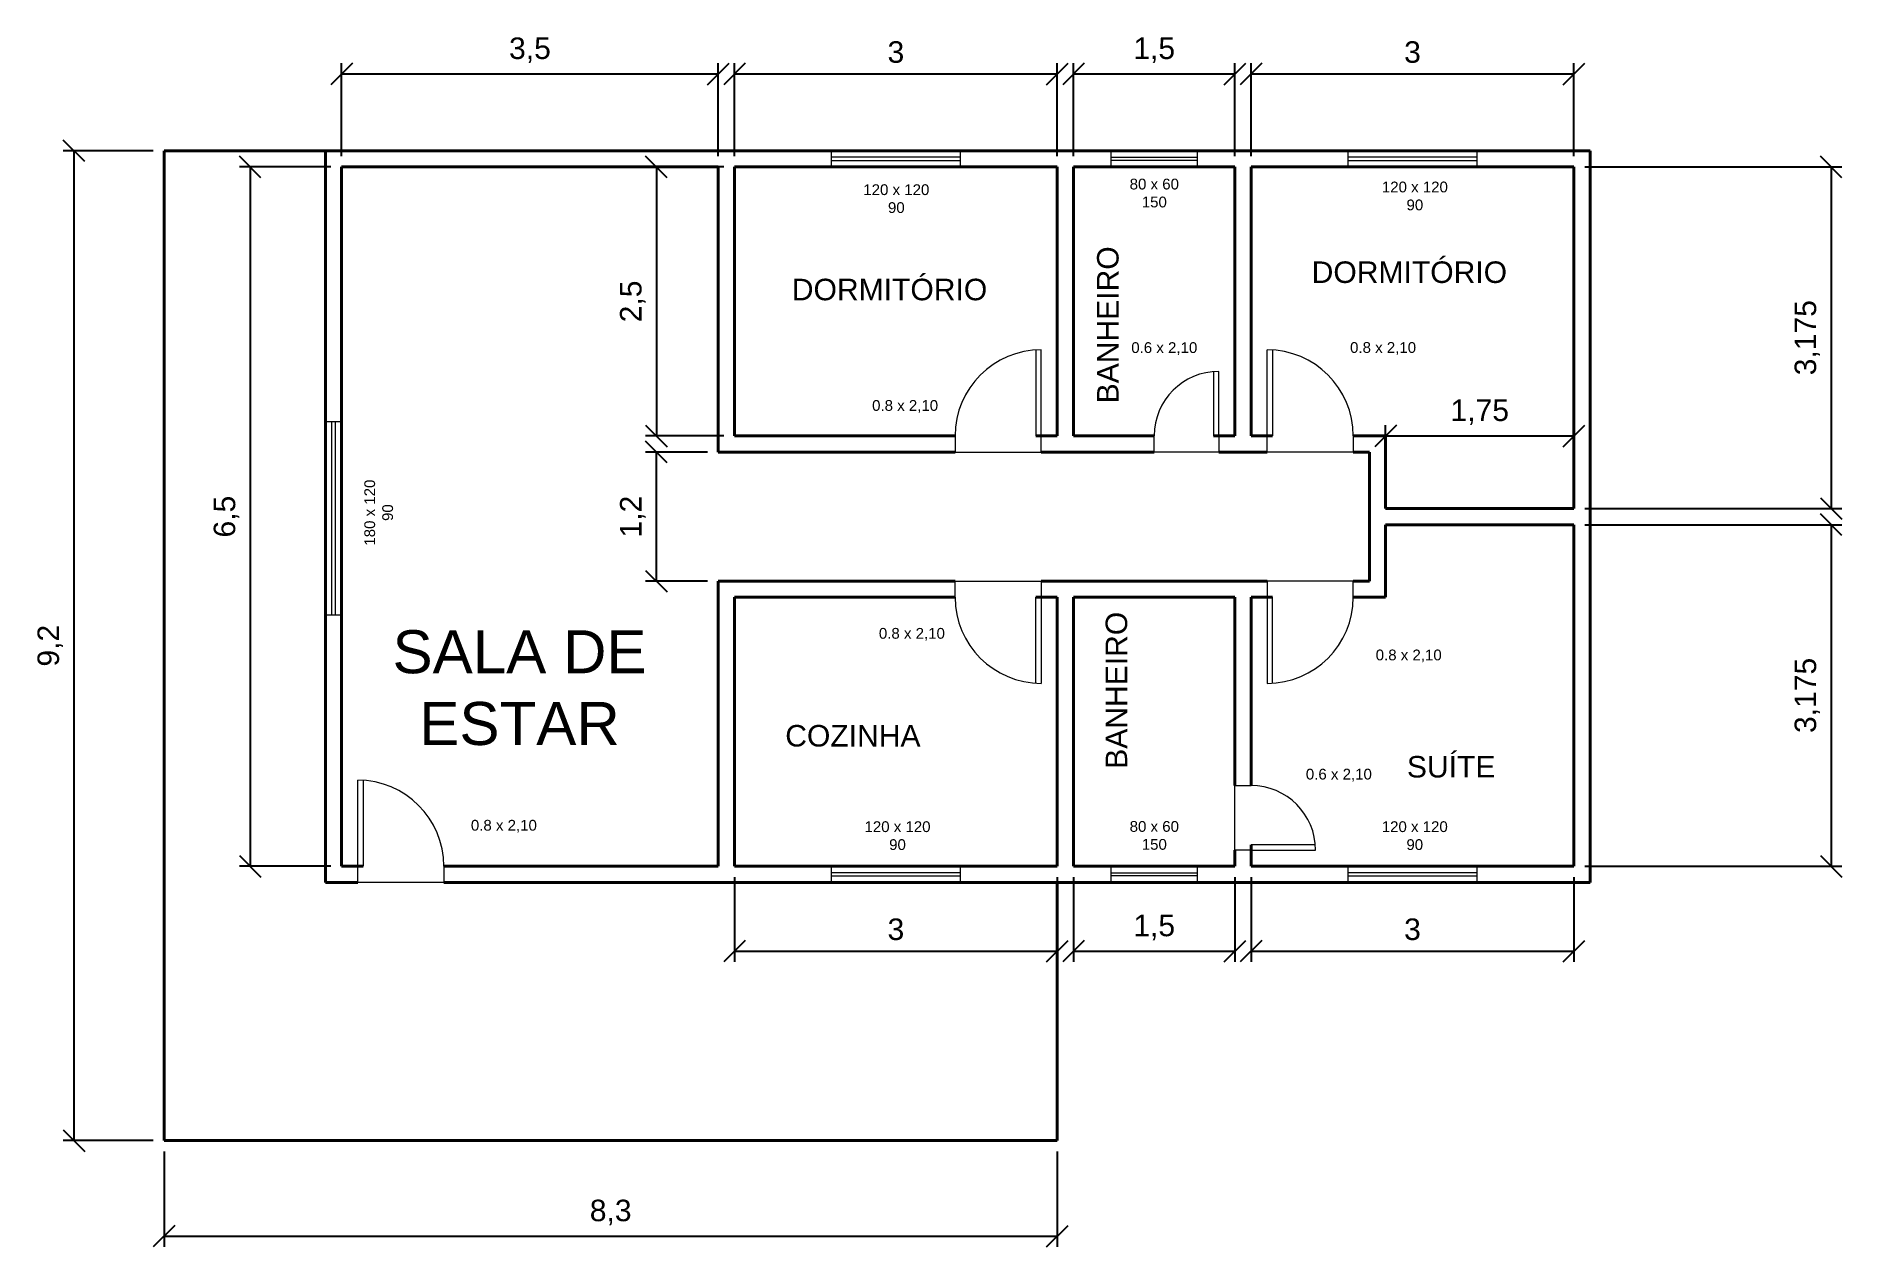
# Model space of a CAD drawing. Header units: millimetres. Extents: x 2213 to 2478, y 1506 to 1643.
# Drawn here: x 2356.3 to 2373.08, y 1584.5 to 1595.75 of the extents above; entities that cross this region are included whole.
import ezdxf

# ---------------------------------------------------------------- set-up
doc = ezdxf.new("R2010")
doc.units = ezdxf.units.MM
for name, color, linetype, lineweight in [('Cotas', 6, 'Continuous', 9), ('Paredes', 4, 'Continuous', 40), ('Portas Janelas', 2, 'Continuous', 20), ('Textos', 3, 'Continuous', 30)]:
    doc.layers.add(name, color=color, linetype=linetype, lineweight=lineweight)
doc.styles.get("Standard").update_dxf_attribs({"font": 'arial.ttf'})
doc.dimstyles.new('ISO-25', dxfattribs={"dimtxt": 0.2, "dimasz": 0.2, "dimexe": 0.1, "dimexo": 0.1, "dimgap": 0.1, "dimtad": 1, "dimtxsty": 'Standard', "dimblk": 'OBLIQUE', "dimcen": 0, "dimclrd": 6, "dimclre": 6, "dimclrt": 6, "dimadec": 0, "dimazin": 0, "dimtfac": 1, "dimtmove": 0, "dimatfit": 3, "dimldrblk": 'OBLIQUE', "dimfxl": 1, "dimtfillclr": 6, "dimarcsym": 0})

msp = doc.modelspace()

# ---------------------------------------------------------------- texts
at = {"layer": 'Textos', "attachment_point": 1}
for s, width, insert, char_height in [('\\pxqc;80 x 60\\P150', 0.62814, (2366.373, 1594.428), 0.1), ('\\pxqc;120 x 120\\P90', 0.62814, (2363.976, 1594.376), 0.1), ('\\pxqc;120 x 120\\P90', 0.62814, (2368.794, 1594.401), 0.1), ('DORMITÓRIO', 3.94186, (2368.149, 1593.659), 0.2), ('DORMITÓRIO', 3.94186, (2363.319, 1593.498), 0.2), ('0.6 x 2,10', 0.62814, (2366.473, 1592.908), 0.1), ('0.8 x 2,10', 0.62814, (2368.506, 1592.909), 0.1), ('0.8 x 2,10', 0.62814, (2364.065, 1592.37), 0.1), ('\\pxqc;SALA DE ESTAR', 3.30627, (2359.136, 1590.231), 0.4), ('0.8 x 2,10', 0.62814, (2364.128, 1590.252), 0.1), ('0.8 x 2,10', 0.62814, (2368.744, 1590.051), 0.1), ('COZINHA', 3.94186, (2363.258, 1589.35), 0.2), ('SUÍTE', 3.94186, (2369.034, 1589.062), 0.2), ('0.6 x 2,10', 0.62814, (2368.095, 1588.943), 0.1), ('0.8 x 2,10', 0.62814, (2360.337, 1588.468), 0.1), ('\\pxqc;120 x 120\\P90', 0.62814, (2363.987, 1588.455), 0.1), ('\\pxqc;80 x 60\\P150', 0.62814, (2366.373, 1588.457), 0.1), ('\\pxqc;120 x 120\\P90', 0.62814, (2368.793, 1588.455), 0.1)]:
    msp.add_mtext_dynamic_manual_height_columns(s, width=width, gutter_width=12.5, heights=[0], dxfattribs=dict(at, insert=insert, char_height=char_height))
at = {"layer": 'Textos', "attachment_point": 1, "rotation": 90}
for s, width, insert, char_height in [('BANHEIRO', 3.94186, (2366.155, 1592.34), 0.2), ('\\pxqc;180 x 120\\P90', 0.62814, (2359.347, 1591.01), 0.1), ('BANHEIRO', 3.94186, (2366.235, 1588.943), 0.2)]:
    msp.add_mtext_dynamic_manual_height_columns(s, width=width, gutter_width=12.5, heights=[0], dxfattribs=dict(at, insert=insert, char_height=char_height))

# ---------------------------------------------------------------- blocks, each defined once
blk = doc.blocks.new('_Oblique')
at = {"color": 0, "linetype": 'ByBlock', "lineweight": -2}
blk.add_line((-0.5, -0.5), (0.5, 0.5), dxfattribs=at)
blk = doc.blocks.new('*D107')
at = {"layer": 'Cotas', "color": 6, "lineweight": -2, "transparency": 16777216}
for p, q in [((2359.036, 1594.537), (2358.186, 1594.537)), ((2358.286, 1594.537), (2358.286, 1588.037)), ((2359.036, 1588.037), (2358.186, 1588.037))]:
    blk.add_line(p, q, dxfattribs=at)
at = {"layer": 'Defpoints', "color": 0, "transparency": 16777216}
for p in [(2359.136, 1594.537), (2358.286, 1588.037), (2359.136, 1588.037)]:
    blk.add_point(p, dxfattribs=at)
at = {"layer": 'Cotas', "color": 6, "lineweight": -2, "transparency": 16777216, "xscale": 0.2, "yscale": 0.2, "zscale": 0.2}
for p, rotation in [((2358.286, 1594.537), 90), ((2358.286, 1588.037), 270)]:
    blk.add_blockref('_Oblique', p, dxfattribs=dict(at, rotation=rotation))
at = {"layer": 'Cotas', "color": 6, "transparency": 16777216, "insert": (2358.066, 1591.287), "char_height": 0.2, "attachment_point": 5, "rotation": 90}
blk.add_mtext('6,5', dxfattribs=at)
blk = doc.blocks.new('*D108')
at = {"layer": 'Cotas', "color": 6, "lineweight": -2, "transparency": 16777216}
for p, q in [((2357.386, 1594.687), (2356.549, 1594.687)), ((2356.649, 1594.687), (2356.649, 1585.487)), ((2357.386, 1585.487), (2356.549, 1585.487))]:
    blk.add_line(p, q, dxfattribs=at)
at = {"layer": 'Defpoints', "color": 0, "transparency": 16777216}
for p in [(2357.486, 1594.687), (2356.649, 1585.487), (2357.486, 1585.487)]:
    blk.add_point(p, dxfattribs=at)
at = {"layer": 'Cotas', "color": 6, "lineweight": -2, "transparency": 16777216, "xscale": 0.2, "yscale": 0.2, "zscale": 0.2}
for p, rotation in [((2356.649, 1594.687), 90), ((2356.649, 1585.487), 270)]:
    blk.add_blockref('_Oblique', p, dxfattribs=dict(at, rotation=rotation))
at = {"layer": 'Cotas', "color": 6, "transparency": 16777216, "insert": (2356.429, 1590.087), "char_height": 0.2, "attachment_point": 5, "rotation": 90}
blk.add_mtext('9,2', dxfattribs=at)
blk = doc.blocks.new('*D109')
at = {"layer": 'Cotas', "color": 6, "lineweight": -2, "transparency": 16777216}
for p, q in [((2357.486, 1585.387), (2357.486, 1584.499)), ((2365.786, 1585.387), (2365.786, 1584.499)), ((2357.486, 1584.599), (2365.786, 1584.599))]:
    blk.add_line(p, q, dxfattribs=at)
at = {"layer": 'Defpoints', "color": 0, "transparency": 16777216}
for p in [(2357.486, 1585.487), (2365.786, 1585.487), (2365.786, 1584.599)]:
    blk.add_point(p, dxfattribs=at)
at = {"layer": 'Cotas', "color": 6, "lineweight": -2, "transparency": 16777216, "xscale": 0.2, "yscale": 0.2, "zscale": 0.2, "rotation": 180}
blk.add_blockref('_Oblique', (2357.486, 1584.599), dxfattribs=at)
at = {"layer": 'Cotas', "color": 6, "lineweight": -2, "transparency": 16777216, "xscale": 0.2, "yscale": 0.2, "zscale": 0.2}
blk.add_blockref('_Oblique', (2365.786, 1584.599), dxfattribs=at)
at = {"layer": 'Cotas', "color": 6, "transparency": 16777216, "insert": (2361.636, 1584.819), "char_height": 0.2, "attachment_point": 5}
blk.add_mtext('8,3', dxfattribs=at)
blk = doc.blocks.new('*D110')
at = {"layer": 'Cotas', "color": 6, "lineweight": -2, "transparency": 16777216}
for p, q in [((2362.536, 1591.887), (2361.961, 1591.887)), ((2362.061, 1590.687), (2362.061, 1591.887)), ((2362.536, 1590.687), (2361.961, 1590.687))]:
    blk.add_line(p, q, dxfattribs=at)
at = {"layer": 'Defpoints', "color": 0, "transparency": 16777216}
for p in [(2362.061, 1591.887), (2362.636, 1591.887), (2362.636, 1590.687)]:
    blk.add_point(p, dxfattribs=at)
at = {"layer": 'Cotas', "color": 6, "lineweight": -2, "transparency": 16777216, "xscale": 0.2, "yscale": 0.2, "zscale": 0.2}
for p, rotation in [((2362.061, 1591.887), 90), ((2362.061, 1590.687), 270)]:
    blk.add_blockref('_Oblique', p, dxfattribs=dict(at, rotation=rotation))
at = {"layer": 'Cotas', "color": 6, "transparency": 16777216, "insert": (2361.841, 1591.287), "char_height": 0.2, "attachment_point": 5, "rotation": 90}
blk.add_mtext('1,2', dxfattribs=at)
blk = doc.blocks.new('*D111')
at = {"layer": 'Cotas', "color": 6, "lineweight": -2, "transparency": 16777216}
for p, q in [((2362.686, 1594.537), (2361.961, 1594.537)), ((2362.061, 1594.537), (2362.061, 1592.037)), ((2362.686, 1592.037), (2361.961, 1592.037))]:
    blk.add_line(p, q, dxfattribs=at)
at = {"layer": 'Defpoints', "color": 0, "transparency": 16777216}
for p in [(2362.786, 1594.537), (2362.061, 1592.037), (2362.786, 1592.037)]:
    blk.add_point(p, dxfattribs=at)
at = {"layer": 'Cotas', "color": 6, "lineweight": -2, "transparency": 16777216, "xscale": 0.2, "yscale": 0.2, "zscale": 0.2}
for p, rotation in [((2362.061, 1594.537), 90), ((2362.061, 1592.037), 270)]:
    blk.add_blockref('_Oblique', p, dxfattribs=dict(at, rotation=rotation))
at = {"layer": 'Cotas', "color": 6, "transparency": 16777216, "insert": (2361.841, 1593.287), "char_height": 0.2, "attachment_point": 5, "rotation": 90}
blk.add_mtext('2,5', dxfattribs=at)
blk = doc.blocks.new('*D112')
at = {"layer": 'Cotas', "color": 6, "lineweight": -2, "transparency": 16777216}
for p, q in [((2359.136, 1594.637), (2359.136, 1595.502)), ((2362.636, 1594.637), (2362.636, 1595.502)), ((2359.136, 1595.402), (2362.636, 1595.402))]:
    blk.add_line(p, q, dxfattribs=at)
at = {"layer": 'Defpoints', "color": 0, "transparency": 16777216}
for p in [(2362.636, 1595.402), (2359.136, 1594.537), (2362.636, 1594.537)]:
    blk.add_point(p, dxfattribs=at)
at = {"layer": 'Cotas', "color": 6, "lineweight": -2, "transparency": 16777216, "xscale": 0.2, "yscale": 0.2, "zscale": 0.2, "rotation": 180}
blk.add_blockref('_Oblique', (2359.136, 1595.402), dxfattribs=at)
at = {"layer": 'Cotas', "color": 6, "lineweight": -2, "transparency": 16777216, "xscale": 0.2, "yscale": 0.2, "zscale": 0.2}
blk.add_blockref('_Oblique', (2362.636, 1595.402), dxfattribs=at)
at = {"layer": 'Cotas', "color": 6, "transparency": 16777216, "insert": (2360.886, 1595.622), "char_height": 0.2, "attachment_point": 5}
blk.add_mtext('3,5', dxfattribs=at)
blk = doc.blocks.new('*D113')
at = {"layer": 'Cotas', "color": 6, "lineweight": -2, "transparency": 16777216}
for p, q in [((2362.786, 1594.637), (2362.786, 1595.502)), ((2365.786, 1594.637), (2365.786, 1595.502)), ((2362.786, 1595.402), (2365.786, 1595.402))]:
    blk.add_line(p, q, dxfattribs=at)
at = {"layer": 'Defpoints', "color": 0, "transparency": 16777216}
for p in [(2365.786, 1595.402), (2362.786, 1594.537), (2365.786, 1594.537)]:
    blk.add_point(p, dxfattribs=at)
at = {"layer": 'Cotas', "color": 6, "lineweight": -2, "transparency": 16777216, "xscale": 0.2, "yscale": 0.2, "zscale": 0.2, "rotation": 180}
blk.add_blockref('_Oblique', (2362.786, 1595.402), dxfattribs=at)
at = {"layer": 'Cotas', "color": 6, "lineweight": -2, "transparency": 16777216, "xscale": 0.2, "yscale": 0.2, "zscale": 0.2}
blk.add_blockref('_Oblique', (2365.786, 1595.402), dxfattribs=at)
at = {"layer": 'Cotas', "color": 6, "transparency": 16777216, "insert": (2364.286, 1595.604), "char_height": 0.2, "attachment_point": 5}
blk.add_mtext('3', dxfattribs=at)
blk = doc.blocks.new('*D114')
at = {"layer": 'Cotas', "color": 6, "lineweight": -2, "transparency": 16777216}
for p, q in [((2365.936, 1594.637), (2365.936, 1595.502)), ((2367.436, 1594.637), (2367.436, 1595.502)), ((2365.936, 1595.402), (2367.436, 1595.402))]:
    blk.add_line(p, q, dxfattribs=at)
at = {"layer": 'Defpoints', "color": 0, "transparency": 16777216}
for p in [(2367.436, 1595.402), (2365.936, 1594.537), (2367.436, 1594.537)]:
    blk.add_point(p, dxfattribs=at)
at = {"layer": 'Cotas', "color": 6, "lineweight": -2, "transparency": 16777216, "xscale": 0.2, "yscale": 0.2, "zscale": 0.2, "rotation": 180}
blk.add_blockref('_Oblique', (2365.936, 1595.402), dxfattribs=at)
at = {"layer": 'Cotas', "color": 6, "lineweight": -2, "transparency": 16777216, "xscale": 0.2, "yscale": 0.2, "zscale": 0.2}
blk.add_blockref('_Oblique', (2367.436, 1595.402), dxfattribs=at)
at = {"layer": 'Cotas', "color": 6, "transparency": 16777216, "insert": (2366.686, 1595.622), "char_height": 0.2, "attachment_point": 5}
blk.add_mtext('1,5', dxfattribs=at)
blk = doc.blocks.new('*D115')
at = {"layer": 'Cotas', "color": 6, "lineweight": -2, "transparency": 16777216}
for p, q in [((2367.586, 1594.637), (2367.586, 1595.502)), ((2370.586, 1594.637), (2370.586, 1595.502)), ((2367.586, 1595.402), (2370.586, 1595.402))]:
    blk.add_line(p, q, dxfattribs=at)
at = {"layer": 'Defpoints', "color": 0, "transparency": 16777216}
for p in [(2370.586, 1595.402), (2367.586, 1594.537), (2370.586, 1594.537)]:
    blk.add_point(p, dxfattribs=at)
at = {"layer": 'Cotas', "color": 6, "lineweight": -2, "transparency": 16777216, "xscale": 0.2, "yscale": 0.2, "zscale": 0.2, "rotation": 180}
blk.add_blockref('_Oblique', (2367.586, 1595.402), dxfattribs=at)
at = {"layer": 'Cotas', "color": 6, "lineweight": -2, "transparency": 16777216, "xscale": 0.2, "yscale": 0.2, "zscale": 0.2}
blk.add_blockref('_Oblique', (2370.586, 1595.402), dxfattribs=at)
at = {"layer": 'Cotas', "color": 6, "transparency": 16777216, "insert": (2369.086, 1595.604), "char_height": 0.2, "attachment_point": 5}
blk.add_mtext('3', dxfattribs=at)
blk = doc.blocks.new('*D116')
at = {"layer": 'Cotas', "color": 6, "lineweight": -2, "transparency": 16777216}
for p, q in [((2370.686, 1594.537), (2373.076, 1594.537)), ((2372.976, 1594.537), (2372.976, 1591.362)), ((2370.686, 1591.362), (2373.076, 1591.362))]:
    blk.add_line(p, q, dxfattribs=at)
at = {"layer": 'Defpoints', "color": 0, "transparency": 16777216}
for p in [(2370.586, 1594.537), (2370.586, 1591.362), (2372.976, 1591.362)]:
    blk.add_point(p, dxfattribs=at)
at = {"layer": 'Cotas', "color": 6, "lineweight": -2, "transparency": 16777216, "xscale": 0.2, "yscale": 0.2, "zscale": 0.2}
for p, rotation in [((2372.976, 1594.537), 90), ((2372.976, 1591.362), 270)]:
    blk.add_blockref('_Oblique', p, dxfattribs=dict(at, rotation=rotation))
at = {"layer": 'Cotas', "color": 6, "transparency": 16777216, "insert": (2372.755, 1592.95), "char_height": 0.2, "attachment_point": 5, "rotation": 90}
blk.add_mtext('3,175', dxfattribs=at)
blk = doc.blocks.new('*D117')
at = {"layer": 'Cotas', "color": 6, "lineweight": -2, "transparency": 16777216}
for p, q in [((2370.686, 1591.212), (2373.076, 1591.212)), ((2372.976, 1591.212), (2372.976, 1588.037)), ((2370.686, 1588.037), (2373.076, 1588.037))]:
    blk.add_line(p, q, dxfattribs=at)
at = {"layer": 'Defpoints', "color": 0, "transparency": 16777216}
for p in [(2370.586, 1591.212), (2370.586, 1588.037), (2372.976, 1588.037)]:
    blk.add_point(p, dxfattribs=at)
at = {"layer": 'Cotas', "color": 6, "lineweight": -2, "transparency": 16777216, "xscale": 0.2, "yscale": 0.2, "zscale": 0.2}
for p, rotation in [((2372.976, 1591.212), 90), ((2372.976, 1588.037), 270)]:
    blk.add_blockref('_Oblique', p, dxfattribs=dict(at, rotation=rotation))
at = {"layer": 'Cotas', "color": 6, "transparency": 16777216, "insert": (2372.755, 1589.625), "char_height": 0.2, "attachment_point": 5, "rotation": 90}
blk.add_mtext('3,175', dxfattribs=at)
blk = doc.blocks.new('*D118')
at = {"layer": 'Cotas', "color": 6, "lineweight": -2, "transparency": 16777216}
for p, q in [((2362.786, 1587.937), (2362.786, 1587.148)), ((2365.786, 1587.937), (2365.786, 1587.148)), ((2362.786, 1587.248), (2365.786, 1587.248))]:
    blk.add_line(p, q, dxfattribs=at)
at = {"layer": 'Defpoints', "color": 0, "transparency": 16777216}
for p in [(2362.786, 1588.037), (2365.786, 1588.037), (2365.786, 1587.248)]:
    blk.add_point(p, dxfattribs=at)
at = {"layer": 'Cotas', "color": 6, "lineweight": -2, "transparency": 16777216, "xscale": 0.2, "yscale": 0.2, "zscale": 0.2, "rotation": 180}
blk.add_blockref('_Oblique', (2362.786, 1587.248), dxfattribs=at)
at = {"layer": 'Cotas', "color": 6, "lineweight": -2, "transparency": 16777216, "xscale": 0.2, "yscale": 0.2, "zscale": 0.2}
blk.add_blockref('_Oblique', (2365.786, 1587.248), dxfattribs=at)
at = {"layer": 'Cotas', "color": 6, "transparency": 16777216, "insert": (2364.286, 1587.45), "char_height": 0.2, "attachment_point": 5}
blk.add_mtext('3', dxfattribs=at)
blk = doc.blocks.new('*D119')
at = {"layer": 'Cotas', "color": 6, "lineweight": -2, "transparency": 16777216}
for p, q in [((2365.936, 1587.937), (2365.936, 1587.148)), ((2367.436, 1587.937), (2367.436, 1587.148)), ((2365.936, 1587.248), (2367.436, 1587.248))]:
    blk.add_line(p, q, dxfattribs=at)
at = {"layer": 'Defpoints', "color": 0, "transparency": 16777216}
for p in [(2365.936, 1588.037), (2367.436, 1588.037), (2367.436, 1587.248)]:
    blk.add_point(p, dxfattribs=at)
at = {"layer": 'Cotas', "color": 6, "lineweight": -2, "transparency": 16777216, "xscale": 0.2, "yscale": 0.2, "zscale": 0.2, "rotation": 180}
blk.add_blockref('_Oblique', (2365.936, 1587.248), dxfattribs=at)
at = {"layer": 'Cotas', "color": 6, "lineweight": -2, "transparency": 16777216, "xscale": 0.2, "yscale": 0.2, "zscale": 0.2}
blk.add_blockref('_Oblique', (2367.436, 1587.248), dxfattribs=at)
at = {"layer": 'Cotas', "color": 6, "transparency": 16777216, "insert": (2366.686, 1587.468), "char_height": 0.2, "attachment_point": 5}
blk.add_mtext('1,5', dxfattribs=at)
blk = doc.blocks.new('*D120')
at = {"layer": 'Cotas', "color": 6, "lineweight": -2, "transparency": 16777216}
for p, q in [((2367.586, 1587.937), (2367.586, 1587.148)), ((2370.586, 1587.937), (2370.586, 1587.148)), ((2367.586, 1587.248), (2370.586, 1587.248))]:
    blk.add_line(p, q, dxfattribs=at)
at = {"layer": 'Defpoints', "color": 0, "transparency": 16777216}
for p in [(2367.586, 1588.037), (2370.586, 1588.037), (2370.586, 1587.248)]:
    blk.add_point(p, dxfattribs=at)
at = {"layer": 'Cotas', "color": 6, "lineweight": -2, "transparency": 16777216, "xscale": 0.2, "yscale": 0.2, "zscale": 0.2, "rotation": 180}
blk.add_blockref('_Oblique', (2367.586, 1587.248), dxfattribs=at)
at = {"layer": 'Cotas', "color": 6, "lineweight": -2, "transparency": 16777216, "xscale": 0.2, "yscale": 0.2, "zscale": 0.2}
blk.add_blockref('_Oblique', (2370.586, 1587.248), dxfattribs=at)
at = {"layer": 'Cotas', "color": 6, "transparency": 16777216, "insert": (2369.086, 1587.45), "char_height": 0.2, "attachment_point": 5}
blk.add_mtext('3', dxfattribs=at)
blk = doc.blocks.new('*D121')
at = {"layer": 'Cotas', "color": 6, "lineweight": -2, "transparency": 16777216}
for p, q in [((2368.836, 1591.462), (2368.836, 1592.137)), ((2370.586, 1591.462), (2370.586, 1592.137)), ((2368.836, 1592.037), (2370.586, 1592.037))]:
    blk.add_line(p, q, dxfattribs=at)
at = {"layer": 'Defpoints', "color": 0, "transparency": 16777216}
for p in [(2370.586, 1592.037), (2368.836, 1591.362), (2370.586, 1591.362)]:
    blk.add_point(p, dxfattribs=at)
at = {"layer": 'Cotas', "color": 6, "lineweight": -2, "transparency": 16777216, "xscale": 0.2, "yscale": 0.2, "zscale": 0.2, "rotation": 180}
blk.add_blockref('_Oblique', (2368.836, 1592.037), dxfattribs=at)
at = {"layer": 'Cotas', "color": 6, "lineweight": -2, "transparency": 16777216, "xscale": 0.2, "yscale": 0.2, "zscale": 0.2}
blk.add_blockref('_Oblique', (2370.586, 1592.037), dxfattribs=at)
at = {"layer": 'Cotas', "color": 6, "transparency": 16777216, "insert": (2369.711, 1592.257), "char_height": 0.2, "attachment_point": 5}
blk.add_mtext('1,75', dxfattribs=at)

# ---------------------------------------------------------------- dimensions: what is measured, and where the dimension line sits
at = {"layer": 'Cotas'}
for base, p1, p2, picture, middle in [((2362.636, 1595.402), (2359.136, 1594.537), (2362.636, 1594.537), '*D112', (2360.886, 1595.622)), ((2365.786, 1595.402), (2362.786, 1594.537), (2365.786, 1594.537), '*D113', (2364.286, 1595.604)), ((2367.436, 1595.402), (2365.936, 1594.537), (2367.436, 1594.537), '*D114', (2366.686, 1595.622)), ((2370.586, 1595.402), (2367.586, 1594.537), (2370.586, 1594.537), '*D115', (2369.086, 1595.604)), ((2370.586, 1592.037), (2368.836, 1591.362), (2370.586, 1591.362), '*D121', (2369.711, 1592.257)), ((2365.786, 1587.248), (2362.786, 1588.037), (2365.786, 1588.037), '*D118', (2364.286, 1587.45)), ((2367.436, 1587.248), (2365.936, 1588.037), (2367.436, 1588.037), '*D119', (2366.686, 1587.468)), ((2370.586, 1587.248), (2367.586, 1588.037), (2370.586, 1588.037), '*D120', (2369.086, 1587.45)), ((2365.786, 1584.599), (2357.486, 1585.487), (2365.786, 1585.487), '*D109', (2361.636, 1584.819))]:
    dim = msp.add_linear_dim(base=base, p1=p1, p2=p2, dimstyle='ISO-25', dxfattribs=at)
    dim.commit()
    dim.dimension.update_dxf_attribs({"geometry": picture, "text_midpoint": middle})
for base, p1, p2, picture, middle in [((2356.649, 1585.487), (2357.486, 1594.687), (2357.486, 1585.487), '*D108', (2356.429, 1590.087)), ((2358.286, 1588.037), (2359.136, 1594.537), (2359.136, 1588.037), '*D107', (2358.066, 1591.287)), ((2362.061, 1592.037), (2362.786, 1594.537), (2362.786, 1592.037), '*D111', (2361.841, 1593.287)), ((2362.061, 1591.887), (2362.636, 1590.687), (2362.636, 1591.887), '*D110', (2361.841, 1591.287))]:
    dim = msp.add_linear_dim(base=base, p1=p1, p2=p2, angle=90, dimstyle='ISO-25', dxfattribs=at)
    dim.commit()
    dim.dimension.update_dxf_attribs({"geometry": picture, "text_midpoint": middle})
for base, p1, p2, picture, middle in [((2372.976, 1591.362), (2370.586, 1594.537), (2370.586, 1591.362), '*D116', (2372.755, 1592.95)), ((2372.976, 1588.037), (2370.586, 1591.212), (2370.586, 1588.037), '*D117', (2372.755, 1589.625))]:
    dim = msp.add_linear_dim(base=base, p1=p1, p2=p2, angle=90, text='3,175', dimstyle='ISO-25', dxfattribs=at)
    dim.commit()
    dim.dimension.update_dxf_attribs({"geometry": picture, "text_midpoint": middle})

# ---------------------------------------------------------------- linework, layer by layer
at = {"layer": 'Paredes'}
for p, q in [((2358.986, 1594.687), (2357.486, 1594.687)), ((2357.486, 1594.687), (2357.486, 1585.487)), ((2358.986, 1594.687), (2370.736, 1594.687)), ((2358.986, 1594.687), (2358.986, 1587.887)), ((2370.736, 1594.687), (2370.736, 1587.887)), ((2359.136, 1594.537), (2359.136, 1588.037)), ((2359.136, 1594.537), (2362.636, 1594.537)), ((2362.636, 1594.537), (2362.636, 1591.887)), ((2362.786, 1594.537), (2362.786, 1592.037)), ((2362.786, 1594.537), (2365.786, 1594.537)), ((2365.786, 1594.537), (2365.786, 1592.037)), ((2365.936, 1594.537), (2365.936, 1592.037)), ((2365.936, 1594.537), (2367.436, 1594.537)), ((2367.436, 1594.537), (2367.436, 1592.037)), ((2367.586, 1594.537), (2367.586, 1592.037)), ((2367.586, 1594.537), (2370.586, 1594.537)), ((2370.586, 1594.537), (2370.586, 1591.362)), ((2362.786, 1592.037), (2364.836, 1592.037)), ((2365.586, 1592.037), (2365.786, 1592.037)), ((2365.936, 1592.037), (2366.686, 1592.037)), ((2367.236, 1592.037), (2367.436, 1592.037)), ((2367.586, 1592.037), (2367.786, 1592.037)), ((2368.536, 1592.037), (2368.836, 1592.037)), ((2368.836, 1592.037), (2368.836, 1591.362)), ((2362.636, 1591.887), (2364.836, 1591.887)), ((2365.636, 1591.887), (2366.686, 1591.887)), ((2367.286, 1591.887), (2367.736, 1591.887)), ((2368.686, 1591.887), (2368.536, 1591.887)), ((2368.686, 1591.887), (2368.686, 1590.687)), ((2368.836, 1591.362), (2370.586, 1591.362)), ((2368.836, 1591.212), (2370.586, 1591.212)), ((2368.836, 1591.212), (2368.836, 1590.537)), ((2370.586, 1591.212), (2370.586, 1588.037)), ((2362.636, 1590.687), (2364.836, 1590.687)), ((2362.636, 1590.687), (2362.636, 1588.037)), ((2365.636, 1590.687), (2367.736, 1590.687)), ((2368.686, 1590.687), (2368.536, 1590.687)), ((2362.786, 1590.537), (2364.836, 1590.537)), ((2362.786, 1590.537), (2362.786, 1588.037)), ((2365.586, 1590.537), (2365.786, 1590.537)), ((2365.786, 1590.537), (2365.786, 1588.037)), ((2365.936, 1590.537), (2365.936, 1588.037)), ((2365.936, 1590.537), (2367.436, 1590.537)), ((2367.436, 1590.537), (2367.436, 1588.787)), ((2367.586, 1590.537), (2367.586, 1588.987)), ((2367.586, 1590.537), (2367.786, 1590.537)), ((2367.586, 1590.537), (2367.586, 1588.787)), ((2368.536, 1590.537), (2368.836, 1590.537)), ((2367.586, 1588.237), (2367.586, 1588.037)), ((2367.586, 1588.237), (2367.586, 1588.037)), ((2367.436, 1588.037), (2367.436, 1588.187)), ((2358.986, 1587.887), (2359.286, 1587.887)), ((2359.136, 1588.037), (2359.336, 1588.037)), ((2360.086, 1588.037), (2362.636, 1588.037)), ((2360.086, 1587.887), (2370.736, 1587.887)), ((2362.786, 1588.037), (2365.786, 1588.037)), ((2365.786, 1587.887), (2365.786, 1585.487)), ((2365.936, 1588.037), (2367.436, 1588.037)), ((2367.586, 1588.037), (2370.586, 1588.037)), ((2357.486, 1585.487), (2365.786, 1585.487))]:
    msp.add_line(p, q, dxfattribs=at)
at = {"layer": 'Portas Janelas'}
for p, q in [((2363.686, 1594.687), (2363.686, 1594.537)), ((2364.886, 1594.687), (2363.686, 1594.687)), ((2364.886, 1594.627), (2363.686, 1594.627)), ((2363.686, 1594.597), (2364.886, 1594.597)), ((2364.886, 1594.537), (2364.886, 1594.687)), ((2366.286, 1594.687), (2367.086, 1594.687)), ((2366.286, 1594.537), (2366.286, 1594.687)), ((2366.286, 1594.627), (2367.086, 1594.627)), ((2367.086, 1594.597), (2366.286, 1594.597)), ((2367.086, 1594.687), (2367.086, 1594.537)), ((2368.486, 1594.687), (2368.486, 1594.537)), ((2369.686, 1594.687), (2368.486, 1594.687)), ((2369.686, 1594.627), (2368.486, 1594.627)), ((2368.486, 1594.597), (2369.686, 1594.597)), ((2369.686, 1594.537), (2369.686, 1594.687)), ((2363.686, 1594.537), (2364.886, 1594.537)), ((2367.086, 1594.537), (2366.286, 1594.537)), ((2368.486, 1594.537), (2369.686, 1594.537)), ((2365.586, 1592.836), (2365.586, 1592.037)), ((2365.636, 1592.037), (2365.636, 1592.837)), ((2367.736, 1592.037), (2367.736, 1592.837)), ((2367.786, 1592.836), (2367.786, 1592.037)), ((2367.236, 1592.635), (2367.236, 1592.037)), ((2367.286, 1592.037), (2367.286, 1592.637)), ((2358.986, 1590.371), (2358.986, 1592.171)), ((2358.986, 1592.171), (2359.136, 1592.171)), ((2359.046, 1590.371), (2359.046, 1592.171)), ((2359.076, 1592.171), (2359.076, 1590.371)), ((2359.136, 1592.171), (2359.136, 1590.371)), ((2364.836, 1592.037), (2364.836, 1591.887)), ((2365.586, 1592.037), (2365.636, 1592.037)), ((2365.636, 1591.887), (2365.636, 1592.037)), ((2366.686, 1591.887), (2366.686, 1592.037)), ((2367.236, 1592.037), (2367.286, 1592.037)), ((2367.286, 1592.037), (2367.286, 1591.887)), ((2367.736, 1591.887), (2367.736, 1592.037)), ((2367.786, 1592.037), (2367.736, 1592.037)), ((2368.536, 1592.037), (2368.536, 1591.887)), ((2364.836, 1591.887), (2365.636, 1591.887)), ((2367.286, 1591.887), (2366.686, 1591.887)), ((2368.536, 1591.887), (2367.736, 1591.887)), ((2364.836, 1590.537), (2364.836, 1590.687)), ((2364.836, 1590.687), (2365.636, 1590.687)), ((2365.636, 1590.687), (2365.636, 1590.537)), ((2368.536, 1590.687), (2367.736, 1590.687)), ((2367.736, 1590.687), (2367.736, 1590.537)), ((2368.536, 1590.537), (2368.536, 1590.687)), ((2365.586, 1589.739), (2365.586, 1590.537)), ((2365.586, 1590.537), (2365.636, 1590.537)), ((2365.636, 1590.537), (2365.636, 1589.737)), ((2367.736, 1590.537), (2367.736, 1589.737)), ((2367.786, 1590.537), (2367.736, 1590.537)), ((2367.786, 1589.739), (2367.786, 1590.537)), ((2359.136, 1590.371), (2358.986, 1590.371)), ((2359.286, 1588.037), (2359.286, 1588.837)), ((2359.336, 1588.836), (2359.336, 1588.037)), ((2367.436, 1588.187), (2367.436, 1588.787)), ((2367.436, 1588.787), (2367.586, 1588.787)), ((2368.184, 1588.237), (2367.586, 1588.237)), ((2367.586, 1588.237), (2367.586, 1588.187)), ((2367.586, 1588.187), (2367.436, 1588.187)), ((2367.586, 1588.187), (2368.186, 1588.187)), ((2359.286, 1587.887), (2359.286, 1588.037)), ((2359.336, 1588.037), (2359.286, 1588.037)), ((2360.086, 1587.887), (2359.286, 1587.887)), ((2360.086, 1588.037), (2360.086, 1587.887)), ((2363.686, 1588.037), (2363.686, 1587.887)), ((2364.886, 1588.037), (2363.686, 1588.037)), ((2364.886, 1587.977), (2363.686, 1587.977)), ((2363.686, 1587.947), (2364.886, 1587.947)), ((2363.686, 1587.887), (2364.886, 1587.887)), ((2364.886, 1587.887), (2364.886, 1588.037)), ((2366.286, 1588.037), (2367.086, 1588.037)), ((2366.286, 1587.887), (2366.286, 1588.037)), ((2366.286, 1587.977), (2367.086, 1587.977)), ((2367.086, 1587.947), (2366.286, 1587.947)), ((2367.086, 1587.887), (2366.286, 1587.887)), ((2367.086, 1588.037), (2367.086, 1587.887)), ((2368.486, 1588.037), (2368.486, 1587.887)), ((2369.686, 1588.037), (2368.486, 1588.037)), ((2369.686, 1587.977), (2368.486, 1587.977)), ((2368.486, 1587.947), (2369.686, 1587.947)), ((2368.486, 1587.887), (2369.686, 1587.887)), ((2369.686, 1587.887), (2369.686, 1588.037))]:
    msp.add_line(p, q, dxfattribs=at)
for centre, radius, start, end in [((2365.636, 1592.037), 0.8, 90, 180), ((2367.736, 1592.037), 0.8, 0, 90), ((2367.286, 1592.037), 0.6, 90, 180), ((2365.636, 1590.537), 0.8, 180, 270), ((2367.736, 1590.537), 0.8, 270, 0), ((2359.286, 1588.037), 0.8, 0, 90), ((2367.586, 1588.187), 0.6, 0, 90)]:
    msp.add_arc(centre, radius, start, end, dxfattribs=at)

msp.set_redraw_order([(e.dxf.handle, doc.entitydb.next_handle()) for e in msp.query("TEXT MTEXT ATTDEF DIMENSION ARC_DIMENSION")])  # texts and dimensions are drawn at this point

doc.saveas('drawing.dxf')
